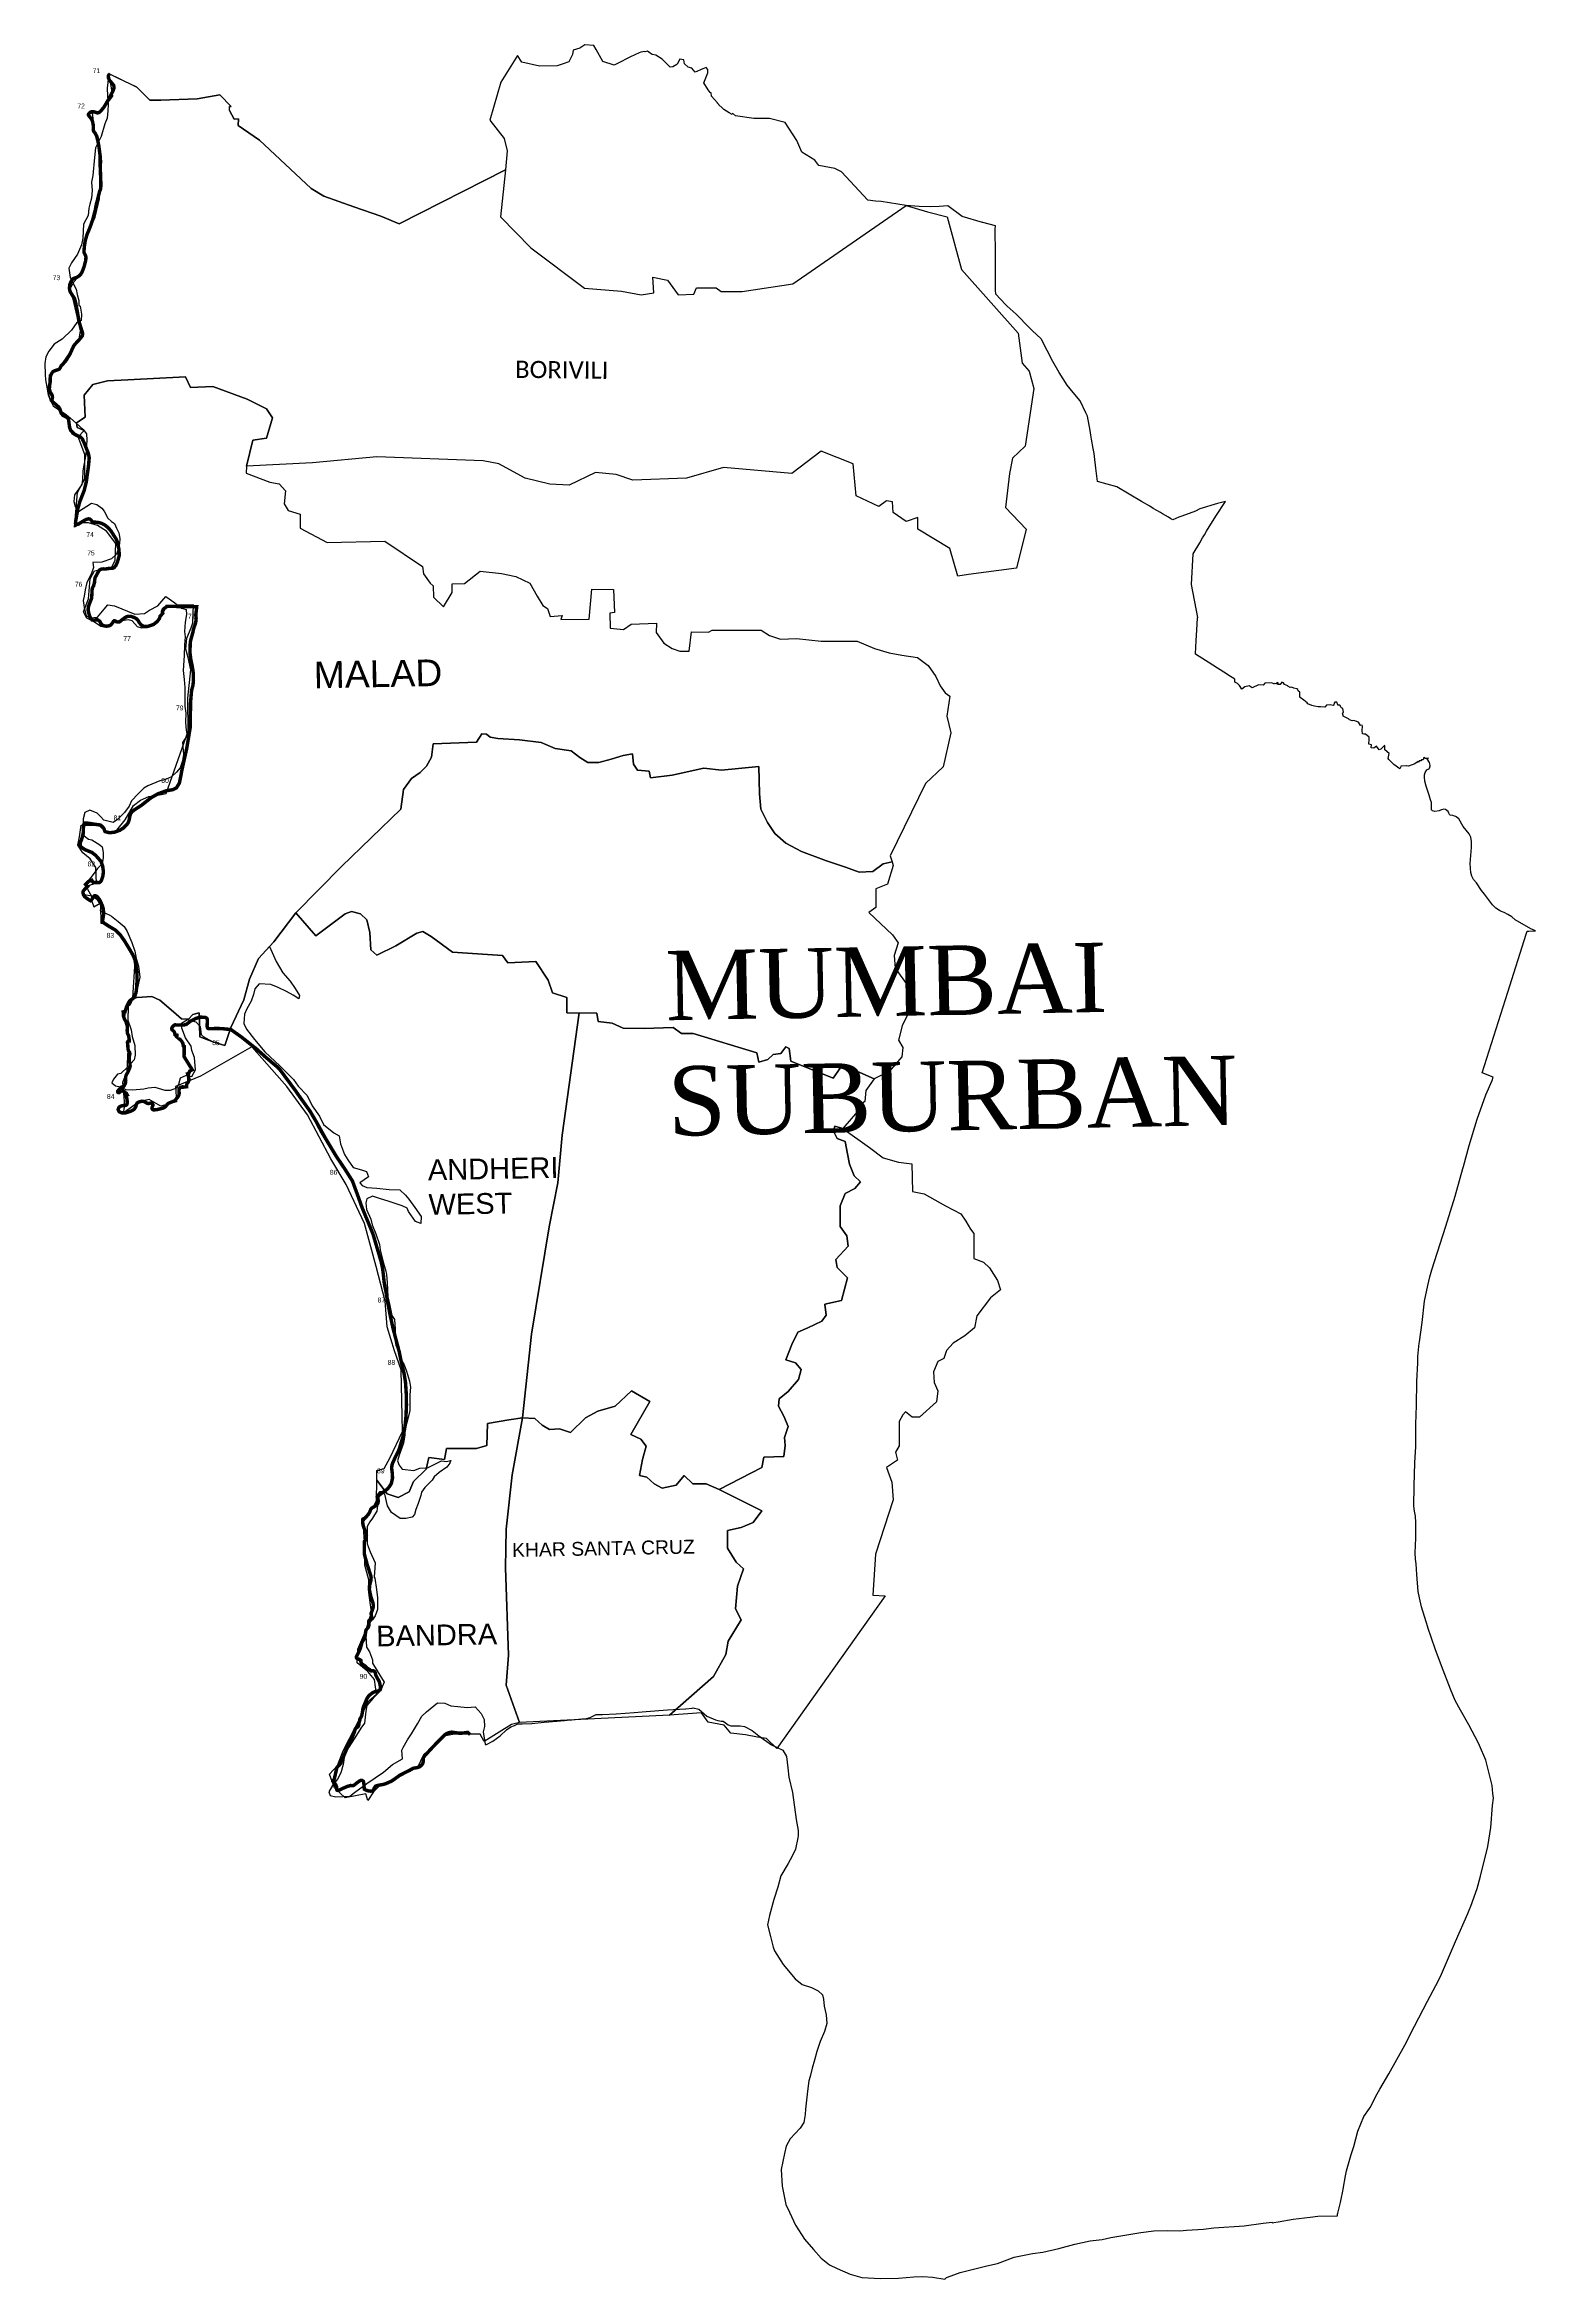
# Model space of a CAD drawing. Header units: metres. Extents: x 266153 to 287678, y 2086645 to 2132060.
# Drawn here: x 266153 to 287678, y 2099809 to 2132060 of the extents above; entities that cross this region are included whole.
import ezdxf

# ---------------------------------------------------------------- set-up
doc = ezdxf.new("R2010")
doc.units = ezdxf.units.M
for name, color, linetype in [('COASTLINE', 5, 'Continuous'), ('DISTRICT BOUNDRY', 86, 'Continuous'), ('NATURALLY PROTECTED', 3, 'Continuous'), ('TALUKA NAME', 5, 'Continuous'), ('village', 22, 'Continuous'), ('VILLAGE BOUNDRY', 10, 'Continuous'), ('VILLAGE NAME', 250, 'Continuous')]:
    doc.layers.add(name, color=color, linetype=linetype)
doc.styles.get("Standard").update_dxf_attribs({"font": 'arial.ttf'})

msp = doc.modelspace()

# ---------------------------------------------------------------- linework, layer by layer
at = {"layer": 'COASTLINE', "const_width": 50, "flags": 128}
msp.add_lwpolyline([(267096, 2131633), (267090, 2131631), (267078, 2131622), (267073, 2131612), (267071, 2131595), (267075, 2131576), (267090, 2131546), (267116, 2131515), (267139, 2131488), (267149, 2131474), (267154, 2131454), (267151, 2131424), (267136, 2131385), (267115, 2131345), (267078, 2131275), (267009, 2131159), (266959, 2131098), (266937, 2131081), (266915, 2131076), (266893, 2131082), (266872, 2131090), (266842, 2131094), (266821, 2131090), (266804, 2131079), (266794, 2131068), (266784, 2131054), (266786, 2131041), (266805, 2131018), (266827, 2130989), (266843, 2130955), (266853, 2130908), (266857, 2130873), (266854, 2130834), (266859, 2130813), (266883, 2130781), (266905, 2130740), (266915, 2130701), (266934, 2130605), (266954, 2130454), (266954, 2130317), (266958, 2130227), (266964, 2130065), (266963, 2130011), (266959, 2129976), (266943, 2129931), (266914, 2129812), (266902, 2129771), (266882, 2129669), (266846, 2129532), (266808, 2129425), (266760, 2129308), (266738, 2129227), (266726, 2129150), (266721, 2129090), (266722, 2129061), (266730, 2129042), (266745, 2129011), (266749, 2128987), (266744, 2128939), (266720, 2128850), (266695, 2128784), (266673, 2128746), (266648, 2128722), (266617, 2128702), (266577, 2128689), (266559, 2128679), (266544, 2128659), (266528, 2128632), (266515, 2128594), (266510, 2128545), (266519, 2128499), (266553, 2128443), (266582, 2128402), (266600, 2128339), (266624, 2128211), (266647, 2128072), (266685, 2127945), (266698, 2127911), (266701, 2127878), (266696, 2127858), (266664, 2127816), (266595, 2127742), (266570, 2127709), (266561, 2127687), (266544, 2127653), (266531, 2127622), (266518, 2127595), (266468, 2127513), (266447, 2127485), (266414, 2127448), (266392, 2127428), (266385, 2127414), (266373, 2127390), (266364, 2127379), (266349, 2127370), (266305, 2127357), (266274, 2127342), (266259, 2127324), (266242, 2127292), (266234, 2127263), (266236, 2127237), (266232, 2127189), (266223, 2127138), (266221, 2127090), (266233, 2127046), (266260, 2127005), (266266, 2126974), (266257, 2126929), (266267, 2126906), (266319, 2126863), (266357, 2126829), (266376, 2126795), (266390, 2126744), (266419, 2126709), (266452, 2126692), (266482, 2126677), (266497, 2126653), (266504, 2126603), (266513, 2126535), (266530, 2126491), (266587, 2126436), (266644, 2126408), (266671, 2126397), (266695, 2126374), (266721, 2126318), (266783, 2126163), (266796, 2126099), (266786, 2125984), (266754, 2125751), (266723, 2125624), (266660, 2125465), (266632, 2125361), (266602, 2125192), (266598, 2125151), (266604, 2125139), (266617, 2125138), (266643, 2125141), (266658, 2125153), (266691, 2125173), (266727, 2125195), (266764, 2125212), (266784, 2125217), (266805, 2125213), (266822, 2125200), (266839, 2125176), (266852, 2125172), (266894, 2125168), (266940, 2125162), (266980, 2125149), (267019, 2125130), (267056, 2125100), (267106, 2125049), (267151, 2124978), (267185, 2124926), (267198, 2124895), (267212, 2124844), (267226, 2124773), (267230, 2124689), (267205, 2124598), (267182, 2124544), (267158, 2124517), (267146, 2124508), (267133, 2124503), (267109, 2124504), (267052, 2124497), (267029, 2124492), (266998, 2124495), (266970, 2124491), (266948, 2124479), (266933, 2124464), (266909, 2124419), (266882, 2124371), (266875, 2124334), (266872, 2124298), (266859, 2124250), (266844, 2124224), (266838, 2124197), (266834, 2124114), (266828, 2124061), (266809, 2124017), (266786, 2123953), (266779, 2123900), (266796, 2123832), (266813, 2123788), (266837, 2123758), (266867, 2123752), (266890, 2123760), (266918, 2123760), (266949, 2123738), (266969, 2123699), (266997, 2123675), (267044, 2123668), (267070, 2123670), (267097, 2123678), (267116, 2123693), (267137, 2123721), (267145, 2123737), (267156, 2123745), (267172, 2123744), (267187, 2123733), (267200, 2123729), (267231, 2123730), (267248, 2123741), (267270, 2123760), (267292, 2123777), (267328, 2123801), (267355, 2123809), (267393, 2123811), (267418, 2123803), (267451, 2123791), (267480, 2123774), (267504, 2123747), (267523, 2123713), (267553, 2123680), (267588, 2123663), (267638, 2123664), (267724, 2123692), (267779, 2123736), (267809, 2123776), (267819, 2123810), (267858, 2123853), (267854, 2123863), (267854, 2123882), (267862, 2123904), (267866, 2123913), (267882, 2123928), (267897, 2123935), (267909, 2123945), (267916, 2123955), (268348, 2123948), (268344, 2123911), (268335, 2123823), (268340, 2123786), (268338, 2123748), (268330, 2123706), (268314, 2123664), (268303, 2123627), (268290, 2123568), (268274, 2123512), (268258, 2123449), (268254, 2123404), (268251, 2123286), (268262, 2123193), (268284, 2123088), (268299, 2122992), (268301, 2122879), (268294, 2122815), (268274, 2122738), (268258, 2122549), (268257, 2122221), (268205, 2121908), (268139, 2121611), (268098, 2121403), (268055, 2121334), (268001, 2121308), (267904, 2121291), (267791, 2121249), (267691, 2121193), (267547, 2121080), (267505, 2121053), (267436, 2121009), (267411, 2120985), (267396, 2120965), (267382, 2120922), (267372, 2120868), (267356, 2120826), (267336, 2120801), (267288, 2120754), (267236, 2120721), (267166, 2120696), (267101, 2120687), (267068, 2120691), (267024, 2120704), (267019, 2120714), (267010, 2120743), (266988, 2120774), (266958, 2120798), (266894, 2120806), (266763, 2120827), (266733, 2120825), (266720, 2120813), (266713, 2120768), (266709, 2120673), (266684, 2120582), (266666, 2120540), (266665, 2120508), (266678, 2120481), (266735, 2120442), (266835, 2120402), (266888, 2120361), (266965, 2120274), (266990, 2120207), (267001, 2120126), (266994, 2120062), (266974, 2120003), (266960, 2119980), (266941, 2119967), (266853, 2119969), (266832, 2120002), (266786, 2119983), (266744, 2119941), (266772, 2119913), (266753, 2119894), (266716, 2119853), (266707, 2119838), (266706, 2119821), (266712, 2119796), (266726, 2119769), (266747, 2119750), (266795, 2119717), (266815, 2119705), (266824, 2119711), (266849, 2119746), (266869, 2119775), (266877, 2119778), (266897, 2119774), (266916, 2119760), (266947, 2119719), (266980, 2119648), (266994, 2119611), (267001, 2119571), (267004, 2119509), (266998, 2119470), (266990, 2119421), (266993, 2119403), (267007, 2119385), (267068, 2119345), (267174, 2119282), (267241, 2119217), (267304, 2119128), (267383, 2118998), (267428, 2118920), (267456, 2118855), (267472, 2118763), (267484, 2118683), (267487, 2118564), (267481, 2118450), (267471, 2118374), (267440, 2118312), (267420, 2118286), (267396, 2118273), (267379, 2118257), (267360, 2118226), (267335, 2118174), (267313, 2118102), (267287, 2118101), (267290, 2118041), (267307, 2117991), (267333, 2117952), (267347, 2117928), (267347, 2117881), (267344, 2117834), (267347, 2117795), (267365, 2117755), (267375, 2117693), (267375, 2117682), (267362, 2117681), (267354, 2117673), (267349, 2117664), (267349, 2117653), (267353, 2117622), (267356, 2117566), (267364, 2117538), (267381, 2117514), (267383, 2117495), (267373, 2117443), (267373, 2117416), (267378, 2117378), (267385, 2117355), (267387, 2117318), (267379, 2117288), (267357, 2117236), (267331, 2117192), (267322, 2117161), (267324, 2117106), (267319, 2117071), (267300, 2117033), (267277, 2117007), (267270, 2117001), (267264, 2117015), (267254, 2117012), (267245, 2116997), (267235, 2116986), (267218, 2116971), (267208, 2116958), (267207, 2116949), (267210, 2116939), (267218, 2116935), (267229, 2116936), (267246, 2116949), (267263, 2116963), (267274, 2116965), (267290, 2116956), (267315, 2116940), (267333, 2116924), (267344, 2116904), (267323, 2116897), (267334, 2116872), (267342, 2116840), (267344, 2116810), (267346, 2116789), (267340, 2116766), (267333, 2116757), (267322, 2116751), (267284, 2116749), (267257, 2116743), (267232, 2116730), (267220, 2116712), (267214, 2116691), (267219, 2116675), (267234, 2116657), (267265, 2116644), (267290, 2116643), (267326, 2116645), (267384, 2116663), (267429, 2116683), (267449, 2116701), (267466, 2116726), (267476, 2116760), (267487, 2116786), (267511, 2116800), (267559, 2116812), (267588, 2116807), (267614, 2116794), (267630, 2116783), (267644, 2116779), (267659, 2116779), (267687, 2116786), (267707, 2116779), (267714, 2116767), (267715, 2116750), (267705, 2116724), (267702, 2116707), (267712, 2116691), (267730, 2116686), (267781, 2116692), (267863, 2116712), (267898, 2116733), (267926, 2116771), (267942, 2116782), (267977, 2116797), (268021, 2116814), (268043, 2116835), (268068, 2116862), (268075, 2116872), (268089, 2116896), (268095, 2116922), (268093, 2116964), (268095, 2116988), (268102, 2117001), (268116, 2117012), (268126, 2117017), (268141, 2117019), (268145, 2117014), (268204, 2117021), (268203, 2117048), (268208, 2117065), (268227, 2117088), (268233, 2117107), (268235, 2117139), (268228, 2117174), (268217, 2117208), (268233, 2117212), (268248, 2117248), (268268, 2117257), (268284, 2117265), (268167, 2117453), (268166, 2117474), (268167, 2117505), (268167, 2117604), (268154, 2117611), (268152, 2117630), (268149, 2117646), (268133, 2117675), (268114, 2117697), (268086, 2117719), (268061, 2117742), (268054, 2117750), (268063, 2117751), (268062, 2117763), (268046, 2117761), (268036, 2117783), (268020, 2117818), (267990, 2117847), (267988, 2117862), (267992, 2117875), (267999, 2117887), (268016, 2117904), (268033, 2117914), (268053, 2117913), (268138, 2117910), (268164, 2117912), (268183, 2117916), (268199, 2117922), (268221, 2117937), (268248, 2117961), (268283, 2117980), (268333, 2118005), (268378, 2118020), (268405, 2118026), (268436, 2118023), (268474, 2118021), (268493, 2118009), (268502, 2117996), (268503, 2117971), (268498, 2117903), (268501, 2117876), (268506, 2117866), (268519, 2117859), (268534, 2117858), (268590, 2117860), (268645, 2117862), (268727, 2117858), (268842, 2117846), (268997, 2117736), (269214, 2117564), (269349, 2117443), (269505, 2117312), (269544, 2117275), (269645, 2117139), (269775, 2116963), (269847, 2116860), (269984, 2116669), (270079, 2116508), (270147, 2116376), (270212, 2116268), (270365, 2116014), (270486, 2115835), (270597, 2115660), (270680, 2115434), (270737, 2115274), (270846, 2115011), (270895, 2114890), (270946, 2114717), (271009, 2114504), (271028, 2114423), (271037, 2114360), (271043, 2114311), (271056, 2114188), (271082, 2114056), (271106, 2113906), (271151, 2113682), (271182, 2113538), (271221, 2113390), (271274, 2113189), (271300, 2113060), (271344, 2112874), (271363, 2112755), (271374, 2112592), (271377, 2112427), (271370, 2112267), (271357, 2112121), (271335, 2112000), (271271, 2111786), (271215, 2111671), (271176, 2111587), (271168, 2111558), (271163, 2111518), (271174, 2111430), (271175, 2111367), (271158, 2111292), (271126, 2111243), (271100, 2111213), (271057, 2111181), (271006, 2111144), (270978, 2111122), (270970, 2111118), (270962, 2111112), (270963, 2111100), (270968, 2111058), (270969, 2111032), (270963, 2111003), (270923, 2110966), (270885, 2110945), (270862, 2110924), (270847, 2110881), (270832, 2110859), (270829, 2110853), (270805, 2110824), (270774, 2110793), (270750, 2110782), (270746, 2110777), (270744, 2110770), (270747, 2110714), (270754, 2110682), (270768, 2110642), (270788, 2110594), (270797, 2110565), (270799, 2110540), (270793, 2110504), (270785, 2110478), (270775, 2110467), (270771, 2110460), (270770, 2110449), (270770, 2110363), (270768, 2110315), (270769, 2110280), (270781, 2110229), (270811, 2110123), (270856, 2109981), (270864, 2109960), (270867, 2109932), (270863, 2109892), (270843, 2109817), (270842, 2109760), (270861, 2109670), (270890, 2109583), (270899, 2109537), (270895, 2109500), (270879, 2109454), (270866, 2109419), (270869, 2109401), (270874, 2109369), (270866, 2109344), (270851, 2109327), (270835, 2109315), (270831, 2109303), (270835, 2109258), (270832, 2109232), (270820, 2109211), (270797, 2109185), (270789, 2109166), (270780, 2109093), (270762, 2109044), (270749, 2109026), (270742, 2109013), (270732, 2108992), (270729, 2108982), (270711, 2108912), (270663, 2108812), (270655, 2108794), (270654, 2108782), (270659, 2108772), (270698, 2108754), (270718, 2108743), (270721, 2108735), (270719, 2108723), (270722, 2108713), (270726, 2108698), (270739, 2108687), (270770, 2108666), (270786, 2108655), (270808, 2108633), (270824, 2108620), (270842, 2108610), (270852, 2108600), (270866, 2108589), (270876, 2108589), (270890, 2108593), (270904, 2108590), (270919, 2108579), (270925, 2108567), (270933, 2108532), (270960, 2108478), (270979, 2108447), (270990, 2108415), (271001, 2108363), (271001, 2108363), (271002, 2108332), (270998, 2108318), (270990, 2108312), (270973, 2108302), (270960, 2108297), (270942, 2108296), (270919, 2108290), (270883, 2108270), (270852, 2108247), (270831, 2108227), (270806, 2108189), (270758, 2108075), (270752, 2108059), (270748, 2108045), (270740, 2107989), (270732, 2107947), (270724, 2107929), (270704, 2107893), (270704, 2107881), (270701, 2107869), (270694, 2107855), (270693, 2107843), (270691, 2107820), (270686, 2107800), (270678, 2107786), (270670, 2107777), (270657, 2107769), (270640, 2107757), (270636, 2107748), (270628, 2107714), (270600, 2107644), (270574, 2107584), (270546, 2107530), (270512, 2107457), (270468, 2107354), (270426, 2107252), (270400, 2107224), (270387, 2107213), (270372, 2107193), (270338, 2107043), (270329, 2107013), (270319, 2107008), (270312, 2107003), (270312, 2106999), (270330, 2106979), (270356, 2106948), (270368, 2106918), (270369, 2106886), (270372, 2106870), (270380, 2106865), (270405, 2106869), (270451, 2106891), (270522, 2106922), (270568, 2106935), (270607, 2106934), (270629, 2106946), (270660, 2106972), (270698, 2107000), (270719, 2107011), (270736, 2107009), (270754, 2106996), (270760, 2106977), (270763, 2106948), (270768, 2106881), (270794, 2106868), (270831, 2106857), (270861, 2106854), (270885, 2106856), (270896, 2106861), (270910, 2106895), (270929, 2106925), (270955, 2106935), (271002, 2106944), (271055, 2106954), (271096, 2106970), (271124, 2106982), (271158, 2106997), (271207, 2107030), (271286, 2107087), (271325, 2107107), (271422, 2107154), (271452, 2107173), (271470, 2107182), (271490, 2107188), (271516, 2107191), (271542, 2107197), (271566, 2107206), (271581, 2107215), (271594, 2107228), (271606, 2107243), (271614, 2107259), (271620, 2107281), (271620, 2107307), (271620, 2107320), (271622, 2107338), (271627, 2107349), (271743, 2107476), (271887, 2107624), (271922, 2107658), (271938, 2107673), (271955, 2107684), (271975, 2107694), (272000, 2107700), (272027, 2107705), (272044, 2107704), (272094, 2107696), (272144, 2107690), (272204, 2107693), (272226, 2107698), (272264, 2107702), (272298, 2107669)], dxfattribs=at)
at = {"layer": 'DISTRICT BOUNDRY'}
msp.add_polyline3d([(273952, 2132060, 0), (273882, 2132011, 0), (273882, 2132011, 0), (273882, 2132011, 0), (273784, 2131981, 0), (273774, 2131919, 0), (273774, 2131919, 0), (273742, 2131852, 0), (273722, 2131811, 0), (273641, 2131783, 0), (273554, 2131753, 0), (273296, 2131750, 0), (273043, 2131806, 0), (272982, 2131905, 0), (272982, 2131905, 0), (272982, 2131905, 0), (272982, 2131905, 0), (272739, 2131520, 0), (272739, 2131520, 0), (272739, 2131520, 0), (272582, 2130973, 0), (272787, 2130705, 0), (272830, 2130530, 0), (272830, 2130530, 0), (272807, 2130252, 0), (272807, 2130252, 0), (272807, 2130252, 0), (272807, 2130252, 0), (272807, 2130252, 0), (271273, 2129475, 0), (271273, 2129475, 0), (271007, 2129586, 0), (271007, 2129586, 0), (270619, 2129718, 0), (270619, 2129718, 0), (270184, 2129875, 0), (270184, 2129875, 0), (270184, 2129875, 0), (270002, 2129987, 0), (270002, 2129987, 0), (270002, 2129987, 0), (270002, 2129987, 0), (270002, 2129987, 0), (270002, 2129987, 0), (270002, 2129987, 0), (269255, 2130680, 0), (268948, 2130893, 0), (268948, 2130893, 0), (268948, 2130893, 0), (268948, 2130893, 0), (268950, 2130992, 0), (268889, 2130983, 0), (268855, 2131049, 0), (268855, 2131049, 0), (268823, 2131110, 0), (268823, 2131110, 0), (268821, 2131166, 0), (268821, 2131166, 0), (268821, 2131166, 0), (268821, 2131166, 0), (268821, 2131166, 0), (268821, 2131166, 0), (268821, 2131166, 0), (268848, 2131166, 0), (268848, 2131166, 0), (268848, 2131166, 0), (268848, 2131166, 0), (268848, 2131166, 0), (268848, 2131166, 0), (268848, 2131166, 0), (268848, 2131166, 0), (268848, 2131166, 0), (268684, 2131336, 0), (268684, 2131336, 0), (268684, 2131336, 0), (268684, 2131336, 0), (268357, 2131277, 0), (268357, 2131277, 0), (268357, 2131277, 0), (268357, 2131277, 0), (267830, 2131261, 0), (267673, 2131260, 0), (267482, 2131447, 0), (267211, 2131578, 0), (267075, 2131644, 0), (267063, 2131510, 0), (267055, 2131440, 0), (267062, 2131315, 0), (267069, 2131201, 0), (267064, 2131104, 0), (267053, 2131001, 0), (267020, 2130920, 0), (266970, 2130737, 0), (266886, 2130571, 0), (266870, 2130433, 0), (266850, 2130170, 0), (266828, 2130078, 0), (266837, 2129954, 0), (266829, 2129847, 0), (266807, 2129758, 0), (266792, 2129701, 0), (266779, 2129595, 0), (266715, 2129471, 0), (266702, 2129269, 0), (266683, 2129172, 0), (266627, 2129039, 0), (266541, 2128912, 0), (266502, 2128835, 0), (266523, 2128699, 0), (266608, 2128534, 0), (266621, 2128456, 0), (266645, 2128368, 0), (266645, 2128299, 0), (266667, 2128285, 0), (266685, 2128171, 0), (266678, 2128079, 0), (266618, 2128052, 0), (266541, 2127939, 0), (266407, 2127808, 0), (266289, 2127738, 0), (266214, 2127636, 0), (266172, 2127556, 0), (266153, 2127461, 0), (266162, 2127302, 0), (266167, 2127221, 0), (266183, 2127117, 0), (266201, 2127005, 0), (266233, 2126933, 0), (266277, 2126848, 0), (266470, 2126719, 0), (266528, 2126669, 0), (266607, 2126599, 0), (266711, 2126506, 0), (266756, 2126446, 0), (266764, 2126352, 0), (266756, 2126281, 0), (266748, 2126147, 0), (266716, 2125993, 0), (266706, 2125908, 0), (266699, 2125783, 0), (266689, 2125714, 0), (266622, 2125615, 0), (266582, 2125562, 0), (266575, 2125465, 0), (266592, 2125394, 0), (266643, 2125325, 0), (266828, 2125444, 0), (266907, 2125425, 0), (266980, 2125372, 0), (267013, 2125327, 0), (267067, 2125227, 0), (267119, 2125178, 0), (267159, 2125151, 0), (267189, 2125082, 0), (267224, 2125016, 0), (267238, 2124933, 0), (267235, 2124856, 0), (267209, 2124763, 0), (267188, 2124707, 0), (267118, 2124641, 0), (266980, 2124593, 0), (266848, 2124589, 0), (266857, 2124517, 0), (266826, 2124420, 0), (266761, 2124297, 0), (266736, 2124190, 0), (266721, 2124100, 0), (266710, 2124038, 0), (266722, 2123937, 0), (266753, 2123815, 0), (266805, 2123787, 0), (266916, 2123800, 0), (267012, 2123915, 0), (267063, 2123976, 0), (267161, 2123962, 0), (267456, 2123843, 0), (267594, 2123851, 0), (267667, 2123900, 0), (267788, 2123963, 0), (267901, 2124097, 0), (268030, 2124006, 0), (268129, 2123930, 0), (268197, 2123907, 0), (268201, 2123834, 0), (268183, 2123727, 0), (268173, 2123591, 0), (268182, 2123513, 0), (268173, 2123400, 0), (268165, 2123246, 0), (268164, 2123171, 0), (268152, 2123030, 0), (268166, 2122900, 0), (268175, 2122782, 0), (268179, 2122681, 0), (268176, 2122511, 0), (268192, 2122411, 0), (268186, 2122278, 0), (268196, 2122169, 0), (268210, 2122088, 0), (268143, 2121988, 0), (268158, 2121815, 0), (268142, 2121722, 0), (268108, 2121624, 0), (268058, 2121560, 0), (267982, 2121493, 0), (267898, 2121456, 0), (267818, 2121436, 0), (267643, 2121365, 0), (267587, 2121331, 0), (267501, 2121250, 0), (267409, 2121147, 0), (267374, 2121069, 0), (267307, 2120977, 0), (267205, 2120879, 0), (267143, 2120836, 0), (267009, 2120867, 0), (266957, 2120921, 0), (266912, 2120970, 0), (266804, 2121014, 0), (266732, 2120977, 0), (266707, 2120887, 0), (266711, 2120841, 0), (266709, 2120806, 0), (266698, 2120705, 0), (266722, 2120643, 0), (266787, 2120592, 0), (266836, 2120586, 0), (266950, 2120512, 0), (266982, 2120481, 0), (266999, 2120403, 0), (266998, 2120327, 0), (266982, 2120236, 0), (266917, 2120172, 0), (266867, 2120102, 0), (266820, 2120042, 0), (266729, 2119935, 0), (266772, 2119870, 0), (266828, 2119772, 0), (266835, 2119698, 0), (266864, 2119619, 0), (266952, 2119669, 0), (266965, 2119621, 0), (266956, 2119560, 0), (267085, 2119500, 0), (267117, 2119482, 0), (267213, 2119407, 0), (267300, 2119335, 0), (267346, 2119260, 0), (267412, 2119104, 0), (267457, 2118979, 0), (267474, 2118872, 0), (267507, 2118763, 0), (267525, 2118601, 0), (267491, 2118447, 0), (267466, 2118301, 0), (267441, 2118284, 0), (267416, 2118267, 0), (267401, 2118236, 0), (267386, 2118205, 0), (267358, 2118178, 0), (267354, 2117983, 0), (267401, 2117842, 0), (267415, 2117748, 0), (267457, 2117617, 0), (267459, 2117475, 0), (267445, 2117409, 0), (267348, 2117302, 0), (267251, 2117213, 0), (267204, 2117201, 0), (267145, 2117131, 0), (267125, 2117077, 0), (267175, 2117036, 0), (267250, 2117017, 0), (267325, 2116982, 0), (267420, 2116978, 0), (267587, 2116989, 0), (267647, 2117003, 0), (267742, 2117014, 0), (267887, 2116973, 0), (267968, 2116972, 0), (268061, 2117006, 0), (268092, 2117057, 0), (268114, 2117149, 0), (268202, 2117190, 0), (268276, 2117169, 0), (268333, 2117263, 0), (268315, 2117444, 0), (268277, 2117545, 0), (268267, 2117608, 0), (268188, 2117726, 0), (268133, 2117867, 0), (268131, 2117936, 0), (268214, 2117993, 0), (268334, 2117959, 0), (268399, 2117891, 0), (268413, 2117776, 0), (268442, 2117745, 0), (268582, 2117669, 0), (268754, 2117616, 0), (268843, 2117877, 0), (269028, 2118276, 0), (269085, 2118480, 0), (269111, 2118573, 0), (269242, 2118871, 0), (269399, 2119044, 0), (269496, 2118830, 0), (269593, 2118664, 0), (269696, 2118546, 0), (269770, 2118437, 0), (269831, 2118339, 0), (269822, 2118289, 0), (269743, 2118341, 0), (269643, 2118395, 0), (269523, 2118454, 0), (269417, 2118496, 0), (269248, 2118504, 0), (269186, 2118433, 0), (269166, 2118351, 0), (269135, 2118257, 0), (269070, 2118143, 0), (269039, 2118067, 0), (269031, 2117931, 0), (269068, 2117851, 0), (269181, 2117701, 0), (269333, 2117526, 0), (269552, 2117318, 0), (269745, 2117123, 0), (269815, 2117029, 0), (269943, 2116895, 0), (270016, 2116747, 0), (270120, 2116596, 0), (270177, 2116474, 0), (270330, 2116356, 0), (270403, 2116312, 0), (270423, 2116195, 0), (270481, 2116043, 0), (270530, 2115968, 0), (270608, 2115856, 0), (270726, 2115820, 0), (270798, 2115798, 0), (270829, 2115719, 0), (270703, 2115635, 0), (270736, 2115597, 0), (270803, 2115565, 0), (270949, 2115558, 0), (271125, 2115537, 0), (271283, 2115535, 0), (271365, 2115456, 0), (271411, 2115399, 0), (271500, 2115278, 0), (271587, 2115149, 0), (271583, 2115048, 0), (271509, 2115077, 0), (271406, 2115219, 0), (271387, 2115266, 0), (271317, 2115303, 0), (271111, 2115370, 0), (271000, 2115403, 0), (270885, 2115443, 0), (270804, 2115401, 0), (270789, 2115347, 0), (270798, 2115248, 0), (270862, 2115109, 0), (270882, 2115029, 0), (270934, 2114898, 0), (270986, 2114742, 0), (270995, 2114668, 0), (271047, 2114472, 0), (271076, 2114377, 0), (271089, 2114311, 0), (271099, 2114190, 0), (271110, 2113988, 0), (271136, 2113862, 0), (271164, 2113717, 0), (271203, 2113662, 0), (271212, 2113521, 0), (271209, 2113379, 0), (271222, 2113285, 0), (271290, 2113155, 0), (271317, 2113056, 0), (271342, 2113006, 0), (271380, 2112914, 0), (271419, 2112770, 0), (271434, 2112685, 0), (271426, 2112575, 0), (271424, 2112439, 0), (271426, 2112348, 0), (271403, 2112247, 0), (271353, 2112064, 0), (271353, 2111996, 0), (271332, 2111878, 0), (271270, 2111701, 0), (271248, 2111622, 0), (271273, 2111557, 0), (271314, 2111499, 0), (271485, 2111484, 0), (271572, 2111515, 0), (271682, 2111521, 0), (271881, 2111621, 0), (271952, 2111613, 0), (272020, 2111624, 0), (272005, 2111592, 0), (272003, 2111587, 0), (271961, 2111529, 0), (271851, 2111454, 0), (271779, 2111390, 0), (271746, 2111341, 0), (271688, 2111279, 0), (271640, 2111236, 0), (271595, 2111171, 0), (271586, 2111122, 0), (271548, 2111006, 0), (271512, 2110921, 0), (271494, 2110847, 0), (271458, 2110807, 0), (271366, 2110788, 0), (271287, 2110787, 0), (271161, 2110874, 0), (271105, 2110974, 0), (271067, 2111142, 0), (271033, 2111178, 0), (270988, 2111172, 0), (270936, 2111107, 0), (270953, 2111034, 0), (270959, 2110970, 0), (270950, 2110897, 0), (270914, 2110841, 0), (270888, 2110792, 0), (270848, 2110743, 0), (270809, 2110673, 0), (270810, 2110575, 0), (270812, 2110424, 0), (270855, 2110306, 0), (270927, 2110151, 0), (270911, 2109943, 0), (270920, 2109928, 0), (270943, 2109766, 0), (270959, 2109644, 0), (270961, 2109476, 0), (270925, 2109382, 0), (270886, 2109329, 0), (270835, 2109267, 0), (270799, 2109203, 0), (270791, 2109102, 0), (270797, 2109014, 0), (270798, 2108932, 0), (270842, 2108863, 0), (270889, 2108748, 0), (270889, 2108702, 0), (270954, 2108593, 0), (271056, 2108426, 0), (271003, 2108303, 0), (270897, 2108198, 0), (270804, 2108088, 0), (270789, 2108009, 0), (270770, 2107833, 0), (270718, 2107765, 0), (270631, 2107623, 0), (270547, 2107488, 0), (270481, 2107375, 0), (270461, 2107237, 0), (270428, 2107118, 0), (270383, 2107029, 0), (270311, 2106934, 0), (270254, 2106845, 0), (270273, 2106793, 0), (270359, 2106773, 0), (270557, 2106784, 0), (270629, 2106836, 0), (270804, 2106963, 0), (271044, 2107127, 0), (271177, 2107238, 0), (271320, 2107322, 0), (271309, 2107447, 0), (271331, 2107486, 0), (271394, 2107597, 0), (271450, 2107680, 0), (271535, 2107824, 0), (271601, 2107938, 0), (271667, 2107999, 0), (271825, 2108129, 0), (271931, 2108124, 0), (272017, 2108085, 0), (272121, 2108074, 0), (272252, 2108063, 0), (272368, 2108070, 0), (272457, 2107976, 0), (272501, 2107888, 0), (272505, 2107787, 0), (272487, 2107711, 0), (272514, 2107531, 0), (272514, 2107529, 0), (272532, 2107528, 0), (272622, 2107577, 0), (272729, 2107652, 0), (272820, 2107738, 0), (272884, 2107782, 0), (272935, 2107803, 0), (272984, 2107824, 0), (273048, 2107827, 0), (273185, 2107830, 0), (273364, 2107848, 0), (273547, 2107862, 0), (273661, 2107873, 0), (273696, 2107877, 0), (273696, 2107877, 0), (273767, 2107885, 0), (273910, 2107896, 0), (273979, 2107904, 0), (274032, 2107918, 0), (274115, 2107959, 0), (274209, 2107958, 0), (274403, 2107972, 0), (274664, 2107990, 0), (274836, 2108003, 0), (275145, 2108028, 0), (275408, 2108042, 0), (275412, 2108042, 0), (275501, 2108054, 0), (275519, 2108057, 0), (275597, 2108036, 0), (275712, 2107938, 0), (275838, 2107885, 0), (275873, 2107874, 0), (275919, 2107866, 0), (275950, 2107864, 0), (275986, 2107842, 0), (276024, 2107811, 0), (276063, 2107797, 0), (276137, 2107796, 0), (276197, 2107799, 0), (276257, 2107787, 0), (276371, 2107730, 0), (276464, 2107652, 0), (276649, 2107522, 0), (276812, 2107447, 0), (276865, 2107352, 0), (276882, 2107191, 0), (276898, 2107056, 0), (276950, 2106837, 0), (277004, 2106446, 0), (277031, 2106288, 0), (277034, 2106209, 0), (277028, 2106180, 0), (277028, 2106180, 0), (276995, 2106016, 0), (276946, 2105915, 0), (276890, 2105810, 0), (276783, 2105632, 0), (276740, 2105470, 0), (276680, 2105288, 0), (276618, 2105059, 0), (276588, 2104925, 0), (276633, 2104756, 0), (276674, 2104603, 0), (276690, 2104551, 0), (276816, 2104352, 0), (276989, 2104144, 0), (277093, 2104064, 0), (277224, 2104018, 0), (277324, 2103972, 0), (277385, 2103916, 0), (277401, 2103852, 0), (277408, 2103750, 0), (277436, 2103626, 0), (277449, 2103501, 0), (277414, 2103385, 0), (277351, 2103240, 0), (277305, 2103098, 0), (277268, 2102971, 0), (277237, 2102855, 0), (277206, 2102738, 0), (277187, 2102672, 0), (277166, 2102523, 0), (277141, 2102264, 0), (277134, 2102188, 0), (277114, 2102072, 0), (277060, 2101990, 0), (276920, 2101838, 0), (276858, 2101728, 0), (276838, 2101625, 0), (276790, 2101393, 0), (276801, 2101151, 0), (276856, 2100890, 0), (276910, 2100780, 0), (276995, 2100588, 0), (277123, 2100390, 0), (277257, 2100238, 0), (277363, 2100115, 0), (277486, 2100018, 0), (277594, 2099967, 0), (277784, 2099883, 0), (277951, 2099833, 0), (278221, 2099819, 0), (278484, 2099827, 0), (278701, 2099845, 0), (278835, 2099849, 0), (278973, 2099839, 0), (279153, 2099809, 0), (279174, 2099833, 0), (279189, 2099839, 0), (279373, 2099908, 0), (279757, 2100001, 0), (279911, 2100039, 0), (280150, 2100127, 0), (280417, 2100181, 0), (280566, 2100201, 0), (280795, 2100254, 0), (281026, 2100315, 0), (281250, 2100365, 0), (281422, 2100384, 0), (281547, 2100412, 0), (281982, 2100483, 0), (282171, 2100507, 0), (282362, 2100511, 0), (282544, 2100508, 0), (282643, 2100518, 0), (282888, 2100533, 0), (283037, 2100552, 0), (283472, 2100579, 0), (283749, 2100617, 0), (283880, 2100633, 0), (283884, 2100624, 0), (283900, 2100627, 0), (283963, 2100638, 0), (284179, 2100677, 0), (284425, 2100707, 0), (284536, 2100720, 0), (284822, 2100726, 0), (284823, 2100731, 0), (284823, 2100751, 0), (284826, 2100764, 0), (284866, 2100915, 0), (284875, 2100965, 0), (284897, 2101083, 0), (284902, 2101108, 0), (284938, 2101300, 0), (284951, 2101372, 0), (285016, 2101612, 0), (285058, 2101725, 0), (285114, 2101948, 0), (285199, 2102160, 0), (285285, 2102275, 0), (285293, 2102290, 0), (285394, 2102484, 0), (285431, 2102555, 0), (285563, 2102772, 0), (285795, 2103187, 0), (285935, 2103460, 0), (286120, 2103823, 0), (286160, 2103896, 0), (286286, 2104130, 0), (286321, 2104211, 0), (286525, 2104684, 0), (286701, 2105087, 0), (286724, 2105138, 0), (286748, 2105194, 0), (286838, 2105450, 0), (286887, 2105628, 0), (286990, 2106056, 0), (287037, 2106328, 0), (287058, 2106647, 0), (287073, 2106751, 0), (287065, 2106822, 0), (287052, 2106937, 0), (287024, 2107053, 0), (286963, 2107300, 0), (286872, 2107515, 0), (286859, 2107546, 0), (286716, 2107812, 0), (286599, 2108024, 0), (286519, 2108162, 0), (286452, 2108326, 0), (286324, 2108661, 0), (286229, 2108907, 0), (286127, 2109214, 0), (286126, 2109219, 0), (286102, 2109296, 0), (286036, 2109514, 0), (286003, 2109644, 0), (285984, 2109735, 0), (285966, 2109982, 0), (285955, 2110133, 0), (285945, 2110204, 0), (285944, 2110292, 0), (285953, 2110503, 0), (285951, 2110701, 0), (285950, 2110730, 0), (285947, 2110822, 0), (285933, 2110893, 0), (285925, 2110965, 0), (285926, 2111262, 0), (285940, 2111592, 0), (285953, 2111828, 0), (285954, 2112151, 0), (285962, 2112420, 0), (285969, 2112768, 0), (285979, 2113034, 0), (285983, 2113128, 0), (286000, 2113319, 0), (286003, 2113341, 0), (286046, 2113616, 0), (286078, 2113926, 0), (286127, 2114151, 0), (286153, 2114277, 0), (286185, 2114376, 0), (286224, 2114498, 0), (286386, 2115009, 0), (286518, 2115442, 0), (286632, 2115843, 0), (286640, 2115871, 0), (286723, 2116172, 0), (286836, 2116555, 0), (286965, 2116902, 0), (287052, 2117112, 0), (287071, 2117158, 0), (286909, 2117219, 0), (287280, 2118384, 0), (287547, 2119221, 0), (287561, 2119264, 0), (287583, 2119266, 0), (287678, 2119273, 0), (287612, 2119298, 0), (287386, 2119429, 0), (287386, 2119429, 0), (287339, 2119473, 0), (287280, 2119505, 0), (287227, 2119534, 0), (287176, 2119556, 0), (287162, 2119562, 0), (287105, 2119599, 0), (287059, 2119648, 0), (286942, 2119798, 0), (286901, 2119855, 0), (286828, 2119963, 0), (286786, 2120014, 0), (286763, 2120061, 0), (286745, 2120115, 0), (286742, 2120171, 0), (286742, 2120175, 0), (286739, 2120245, 0), (286758, 2120474, 0), (286755, 2120562, 0), (286745, 2120625, 0), (286720, 2120671, 0), (286638, 2120778, 0), (286573, 2120885, 0), (286533, 2120916, 0), (286528, 2120920, 0), (286511, 2120926, 0), (286485, 2120935, 0), (286448, 2120941, 0), (286437, 2120952, 0), (286434, 2120958, 0), (286428, 2120970, 0), (286419, 2120992, 0), (286382, 2121021, 0), (286355, 2121025, 0), (286324, 2121016, 0), (286309, 2121010, 0), (286290, 2121002, 0), (286225, 2120994, 0), (286193, 2121003, 0), (286177, 2121018, 0), (286177, 2121032, 0), (286176, 2121052, 0), (286176, 2121081, 0), (286176, 2121124, 0), (286162, 2121162, 0), (286147, 2121231, 0), (286101, 2121358, 0), (286082, 2121430, 0), (286077, 2121488, 0), (286079, 2121520, 0), (286089, 2121558, 0), (286109, 2121594, 0), (286151, 2121616, 0), (286150, 2121617, 0), (286159, 2121653, 0), (286153, 2121683, 0), (286150, 2121702, 0), (286115, 2121753, 0), (286136, 2121762, 0), (286112, 2121760, 0), (286091, 2121758, 0), (286068, 2121774, 0), (286058, 2121738, 0), (286035, 2121739, 0), (286022, 2121726, 0), (286001, 2121726, 0), (285991, 2121702, 0), (285990, 2121702, 0), (285990, 2121701, 0), (285985, 2121714, 0), (285938, 2121680, 0), (285848, 2121647, 0), (285824, 2121654, 0), (285817, 2121654, 0), (285736, 2121647, 0), (285731, 2121628, 0), (285721, 2121610, 0), (285636, 2121672, 0), (285593, 2121714, 0), (285564, 2121742, 0), (285555, 2121756, 0), (285567, 2121828, 0), (285506, 2121885, 0), (285505, 2121929, 0), (285505, 2121947, 0), (285497, 2121939, 0), (285446, 2121891, 0), (285425, 2121885, 0), (285383, 2121934, 0), (285346, 2121908, 0), (285309, 2121910, 0), (285312, 2121955, 0), (285272, 2121967, 0), (285277, 2122031, 0), (285276, 2122065, 0), (285226, 2122109, 0), (285202, 2122109, 0), (285184, 2122115, 0), (285179, 2122160, 0), (285181, 2122219, 0), (285178, 2122238, 0), (285154, 2122235, 0), (285125, 2122282, 0), (285108, 2122289, 0), (285102, 2122291, 0), (285096, 2122293, 0), (285071, 2122303, 0), (285051, 2122308, 0), (285033, 2122301, 0), (285010, 2122309, 0), (284993, 2122314, 0), (284980, 2122330, 0), (284905, 2122369, 0), (284902, 2122379, 0), (284892, 2122410, 0), (284908, 2122429, 0), (284900, 2122480, 0), (284880, 2122490, 0), (284875, 2122493, 0), (284856, 2122528, 0), (284827, 2122529, 0), (284825, 2122532, 0), (284813, 2122570, 0), (284795, 2122569, 0), (284789, 2122569, 0), (284781, 2122569, 0), (284771, 2122558, 0), (284766, 2122534, 0), (284765, 2122528, 0), (284761, 2122524, 0), (284758, 2122521, 0), (284715, 2122532, 0), (284663, 2122530, 0), (284636, 2122500, 0), (284574, 2122503, 0), (284558, 2122504, 0), (284540, 2122505, 0), (284491, 2122512, 0), (284491, 2122512, 0), (284452, 2122525, 0), (284395, 2122546, 0), (284381, 2122561, 0), (284335, 2122599, 0), (284280, 2122640, 0), (284277, 2122642, 0), (284277, 2122714, 0), (284255, 2122734, 0), (284249, 2122755, 0), (284233, 2122763, 0), (284192, 2122775, 0), (284190, 2122775, 0), (284155, 2122787, 0), (284137, 2122783, 0), (284104, 2122801, 0), (284103, 2122808, 0), (284055, 2122828, 0), (284039, 2122851, 0), (284018, 2122858, 0), (283995, 2122826, 0), (283961, 2122827, 0), (283965, 2122849, 0), (283950, 2122857, 0), (283945, 2122851, 0), (283936, 2122838, 0), (283918, 2122840, 0), (283912, 2122832, 0), (283891, 2122841, 0), (283868, 2122851, 0), (283774, 2122844, 0), (283746, 2122817, 0), (283679, 2122822, 0), (283588, 2122780, 0), (283545, 2122806, 0), (283484, 2122791, 0), (283440, 2122760, 0), (283405, 2122812, 0), (283375, 2122841, 0), (283340, 2122862, 0), (283339, 2122905, 0), (283238, 2122965, 0), (283217, 2122980, 0), (283087, 2123063, 0), (282954, 2123147, 0), (282825, 2123230, 0), (282773, 2123264, 0), (282773, 2123269, 0), (282780, 2123461, 0), (282789, 2123608, 0), (282801, 2123790, 0), (282806, 2123795, 0), (282714, 2124270, 0), (282736, 2124714, 0), (282831, 2124872, 0), (282874, 2124944, 0), (282900, 2124986, 0), (282931, 2125038, 0), (283063, 2125254, 0), (283202, 2125468, 0), (283089, 2125440, 0), (282833, 2125361, 0), (282770, 2125330, 0), (282571, 2125256, 0), (282532, 2125241, 0), (282444, 2125201, 0), (282414, 2125217, 0), (282380, 2125240, 0), (282296, 2125287, 0), (282265, 2125309, 0), (282160, 2125368, 0), (282113, 2125399, 0), (281993, 2125466, 0), (281637, 2125679, 0), (281355, 2125757, 0), (281331, 2125950, 0), (281312, 2126119, 0), (281306, 2126158, 0), (281294, 2126233, 0), (281269, 2126368, 0), (281258, 2126426, 0), (281248, 2126492, 0), (281211, 2126698, 0), (281189, 2126746, 0), (281106, 2126918, 0), (281003, 2127041, 0), (280918, 2127144, 0), (280803, 2127327, 0), (280710, 2127489, 0), (280547, 2127806, 0), (280544, 2127813, 0), (280410, 2127937, 0), (280372, 2127972, 0), (280180, 2128169, 0), (280052, 2128286, 0), (280029, 2128310, 0), (279886, 2128461, 0), (279885, 2128516, 0), (279881, 2128898, 0), (279881, 2128928, 0), (279881, 2129041, 0), (279879, 2129399, 0), (279882, 2129446, 0), (279789, 2129470, 0), (279699, 2129493, 0), (279696, 2129494, 0), (279403, 2129581, 0), (279193, 2129735, 0), (279069, 2129725, 0), (278948, 2129718, 0), (278780, 2129727, 0), (278592, 2129737, 0), (278234, 2129795, 0), (278234, 2129795, 0), (278234, 2129795, 0), (278234, 2129795, 0), (278148, 2129801, 0), (278041, 2129817, 0), (277658, 2130226, 0), (277564, 2130272, 0), (277333, 2130319, 0), (277333, 2130319, 0), (277276, 2130394, 0), (277276, 2130394, 0), (277088, 2130507, 0), (277013, 2130676, 0), (277013, 2130676, 0), (276844, 2130939, 0), (276844, 2130939, 0), (276844, 2130939, 0), (276844, 2130939, 0), (276844, 2130939, 0), (276844, 2130939, 0), (276618, 2130996, 0), (276618, 2130996, 0), (276393, 2130996, 0), (276393, 2130996, 0), (276393, 2130996, 0), (276393, 2130996, 0), (276393, 2130996, 0), (276393, 2130996, 0), (276393, 2130996, 0), (276393, 2130996, 0), (276393, 2130996, 0), (276130, 2131033, 0), (276130, 2131033, 0), (276130, 2131033, 0), (276130, 2131033, 0), (276130, 2131033, 0), (276130, 2131033, 0), (276130, 2131033, 0), (276130, 2131033, 0), (276130, 2131033, 0), (276130, 2131033, 0), (276130, 2131033, 0), (276130, 2131033, 0), (276130, 2131033, 0), (276130, 2131033, 0), (276130, 2131033, 0), (276130, 2131033, 0), (276085, 2131074, 0), (276086, 2131060, 0), (276080, 2131052, 0), (276039, 2131078, 0), (275960, 2131124, 0), (275936, 2131147, 0), (275888, 2131192, 0), (275886, 2131195, 0), (275868, 2131215, 0), (275867, 2131219, 0), (275784, 2131318, 0), (275778, 2131364, 0), (275762, 2131370, 0), (275732, 2131408, 0), (275673, 2131511, 0), (275730, 2131652, 0), (275730, 2131698, 0), (275730, 2131704, 0), (275704, 2131729, 0), (275657, 2131710, 0), (275545, 2131664, 0), (275497, 2131720, 0), (275443, 2131736, 0), (275394, 2131784, 0), (275389, 2131811, 0), (275383, 2131841, 0), (275326, 2131850, 0), (275288, 2131779, 0), (275281, 2131775, 0), (275224, 2131742, 0), (275184, 2131738, 0), (275069, 2131850, 0), (274976, 2131908, 0), (274924, 2131917, 0), (274897, 2131938, 0), (274858, 2131968, 0), (274822, 2131959, 0), (274817, 2131960, 0), (274789, 2131956, 0), (274762, 2131950, 0), (274739, 2131945, 0), (274613, 2131883, 0), (274422, 2131788, 0), (274376, 2131764, 0), (274213, 2131819, 0), (274140, 2131946, 0), (274114, 2131991, 0), (274081, 2132048, 0), (273952, 2132060, 0)], close=True, dxfattribs=at)
at = {"layer": 'NATURALLY PROTECTED', "const_width": 50, "flags": 128}
for points in [[(267040, 2131211), (267009, 2131159), (266959, 2131098), (266937, 2131081), (266915, 2131076), (266893, 2131082), (266882, 2131086)], [(266607, 2128699), (266577, 2128689), (266559, 2128679), (266544, 2128659), (266528, 2128632), (266523, 2128617)], [(266860, 2125171), (266894, 2125168), (266940, 2125162), (266980, 2125149), (267019, 2125130), (267056, 2125100), (267106, 2125049), (267151, 2124978)], [(267226, 2124761), (267230, 2124689), (267205, 2124598), (267182, 2124544), (267158, 2124517), (267146, 2124508), (267133, 2124503), (267111, 2124504)], [(266970, 2124491), (266948, 2124479), (266933, 2124464), (266909, 2124419), (266882, 2124371), (266875, 2124334), (266872, 2124298), (266859, 2124250), (266844, 2124224), (266838, 2124197), (266834, 2124114), (266828, 2124061), (266809, 2124017), (266786, 2123953), (266780, 2123905)], [(267146, 2123737), (267156, 2123745), (267172, 2123744), (267187, 2123733), (267200, 2123729), (267231, 2123730), (267248, 2123741), (267270, 2123760), (267292, 2123777), (267328, 2123801), (267355, 2123809), (267393, 2123811), (267418, 2123803), (267451, 2123791), (267480, 2123774), (267504, 2123747), (267523, 2123713), (267524, 2123711)], [(268274, 2122738), (268258, 2122549), (268257, 2122221), (268248, 2122166)], [(268140, 2121613), (268139, 2121611), (268098, 2121403), (268055, 2121334), (268001, 2121308), (267910, 2121292), (267904, 2121291), (267791, 2121249), (267738, 2121220)], [(267384, 2120926), (267382, 2120922), (267372, 2120868), (267358, 2120831)], [(266789, 2120420), (266835, 2120402), (266888, 2120361), (266965, 2120274), (266990, 2120207), (267001, 2120126), (266994, 2120062), (266974, 2120003), (266960, 2119980), (266941, 2119967), (266939, 2119967)], [(266877, 2119778), (266877, 2119778), (266897, 2119774), (266916, 2119760), (266947, 2119719), (266980, 2119648), (266994, 2119611), (267001, 2119571), (267004, 2119509), (266998, 2119470), (266990, 2119421), (266993, 2119403), (267007, 2119385), (267068, 2119345), (267174, 2119282), (267241, 2119217), (267304, 2119128), (267383, 2118998), (267428, 2118920), (267456, 2118855), (267472, 2118763), (267484, 2118683), (267487, 2118564), (267481, 2118450), (267471, 2118374), (267440, 2118312), (267420, 2118286), (267396, 2118273), (267379, 2118257), (267360, 2118226), (267335, 2118174), (267313, 2118102)], [(268199, 2117922), (268221, 2117937), (268248, 2117961), (268283, 2117980), (268333, 2118005), (268378, 2118020), (268405, 2118026), (268436, 2118023), (268474, 2118021), (268493, 2118009), (268502, 2117996), (268503, 2117971), (268498, 2117903), (268501, 2117876), (268505, 2117869)], [(268842, 2117846), (268997, 2117736), (269174, 2117595)], [(267284, 2116749), (267257, 2116743), (267232, 2116730)], [(270066, 2116531), (270212, 2116268), (270365, 2116014), (270486, 2115835), (270597, 2115660), (270677, 2115442)], [(271066, 2114138), (271082, 2114056), (271106, 2113906), (271148, 2113694)], [(271267, 2113213), (271274, 2113189), (271300, 2113060), (271338, 2112901)], [(271179, 2111593), (271176, 2111587), (271168, 2111558), (271163, 2111518), (271174, 2111430), (271175, 2111367), (271167, 2111329)], [(270721, 2108735), (270719, 2108723), (270722, 2108713), (270726, 2108698), (270739, 2108687), (270770, 2108666), (270786, 2108655), (270808, 2108633), (270824, 2108620), (270842, 2108610), (270852, 2108600), (270866, 2108589), (270876, 2108589), (270890, 2108593), (270904, 2108590), (270919, 2108579), (270925, 2108567), (270933, 2108532), (270960, 2108478), (270979, 2108447), (270990, 2108415), (271001, 2108363), (271001, 2108363), (271002, 2108332), (270998, 2108318), (270990, 2108312), (270973, 2108302), (270960, 2108297), (270942, 2108296), (270926, 2108292)]]:
    msp.add_lwpolyline(points, dxfattribs=at)
at = {"layer": 'village'}
msp.add_lwpolyline([(268823, 2131110), (268889, 2130983), (268950, 2130992), (268948, 2130893), (269255, 2130680), (270002, 2129987), (270184, 2129875), (270619, 2129718), (271007, 2129586), (271273, 2129475), (272807, 2130252), (272807, 2130252), (272807, 2130252), (272807, 2130252), (272735, 2129577), (273172, 2129126), (273947, 2128548), (274483, 2128505), (274765, 2128449), (274948, 2128477), (274934, 2128703), (275145, 2128660), (275300, 2128449), (275528, 2128458), (275566, 2128552), (275848, 2128552), (275923, 2128496), (276224, 2128496), (276957, 2128609), (278592, 2129737), (278901, 2129647), (279183, 2129577), (279394, 2128816), (280212, 2127899), (280268, 2127462), (280367, 2127349), (280437, 2127096), (280310, 2126264), (280127, 2126095), (280085, 2125869), (280028, 2125379), (280324, 2125069), (280184, 2124505), (279491, 2124412), (279338, 2124392), (279225, 2124787), (278760, 2125069), (278760, 2125238), (278591, 2125181), (278407, 2125308), (278393, 2125463), (278309, 2125477), (278196, 2125393), (277872, 2125548), (277829, 2126013), (277364, 2126196), (276941, 2125872), (275955, 2125957), (275419, 2125802), (274644, 2125773), (274404, 2125858), (274108, 2125886), (273727, 2125703), (273445, 2125717), (273093, 2125802), (272712, 2126013), (272487, 2126055), (270950, 2126112), (270020, 2126027), (269069, 2125976), (269160, 2126351), (269357, 2126380), (269442, 2126676), (269357, 2126803), (269075, 2126943), (268582, 2127127), (268258, 2127113), (268187, 2127268), (267356, 2127225), (267059, 2127211), (266848, 2127155), (266721, 2127000), (266739, 2126684), (266612, 2126605), (266620, 2126534), (266723, 2126494), (266636, 2126399), (266549, 2126439), (266501, 2126534), (266477, 2126692), (266390, 2126716), (266335, 2126843), (266239, 2126914), (266208, 2127041), (266224, 2127295), (266350, 2127366), (266652, 2127810), (266668, 2127929), (266565, 2128389), (266509, 2128524), (266580, 2128643), (266699, 2128778), (266739, 2128962), (266723, 2129168), (266779, 2129342), (266882, 2129572), (266945, 2129834), (266977, 2130389), (266937, 2130556), (266882, 2130770), (266842, 2131071), (266961, 2131087), (267135, 2131317), (267084, 2131642), (267188, 2131591), (267482, 2131447), (267673, 2131260), (267830, 2131261), (268357, 2131277), (268684, 2131336), (268848, 2131166), (268821, 2131166)], dxfattribs=at)
for points in [[(269069, 2125976, 0), (269064, 2125874, 0), (269403, 2125744, 0), (269537, 2125722, 0), (269631, 2125619, 0), (269613, 2125432, 0), (269671, 2125338, 0), (269840, 2125285, 0), (269840, 2125080, 0), (270233, 2124875, 0), (271067, 2124897, 0), (271607, 2124531, 0), (271624, 2124424, 0), (271718, 2124290, 0), (271763, 2124250, 0), (271767, 2124085, 0), (271914, 2123947, 0), (272039, 2124156, 0), (272039, 2124277, 0), (272213, 2124286, 0), (272441, 2124460, 0), (272748, 2124429, 0), (272954, 2124384, 0), (273157, 2124290, 0), (273264, 2124103, 0), (273344, 2123965, 0), (273416, 2123925, 0), (273451, 2123809, 0), (273625, 2123822, 0), (273607, 2123764, 0), (274013, 2123768, 0), (274053, 2124201, 0), (274366, 2124197, 0), (274379, 2123867, 0), (274312, 2123858, 0), (274317, 2123639, 0), (274513, 2123621, 0), (274624, 2123697, 0), (274986, 2123710, 0), (274981, 2123577, 0), (275093, 2123421, 0), (275213, 2123345, 0), (275325, 2123309, 0), (275457, 2123309, 0), (275492, 2123586, 0), (275738, 2123581, 0), (275791, 2123608, 0), (276500, 2123608, 0), (276621, 2123532, 0), (276777, 2123479, 0), (277007, 2123492, 0), (277363, 2123452, 0), (277885, 2123450, 0), (278135, 2123347, 0), (278349, 2123285, 0), (278532, 2123249, 0), (278755, 2123214, 0), (278911, 2123102, 0), (279023, 2122941, 0), (279085, 2122808, 0), (279156, 2122705, 0), (279223, 2122660, 0), (279182, 2122370, 0), (279238, 2122130, 0), (279126, 2121637, 0), (278872, 2121397, 0), (278364, 2120354, 0), (278391, 2120267, 0), (278259, 2120238, 0), (278110, 2120125, 0), (277914, 2120119, 0), (277717, 2120191, 0), (277444, 2120280, 0), (277081, 2120417, 0), (276855, 2120536, 0), (276695, 2120678, 0), (276588, 2120833, 0), (276492, 2121029, 0), (276475, 2121249, 0), (276463, 2121642, 0), (275927, 2121588, 0), (275672, 2121618, 0), (275214, 2121517, 0), (274899, 2121481, 0), (274881, 2121576, 0), (274714, 2121588, 0), (274655, 2121678, 0), (274643, 2121826, 0), (274506, 2121802, 0), (274334, 2121749, 0), (274155, 2121701, 0), (273995, 2121701, 0), (273882, 2121773, 0), (273757, 2121868, 0), (273525, 2121903, 0), (273323, 2121987, 0), (273007, 2122028, 0), (272698, 2122046, 0), (272588, 2122068, 0), (272535, 2122109, 0), (272463, 2122115, 0), (272386, 2121996, 0), (271761, 2121972, 0), (271738, 2121776, 0), (271666, 2121645, 0), (271577, 2121556, 0), (271452, 2121467, 0), (271333, 2121312, 0), (271298, 2121027, 0), (270441, 2120199, 0), (269781, 2119533, 0), (269462, 2119114, 0), (269242, 2118871, 0), (269111, 2118573, 0), (269028, 2118276, 0), (268843, 2117877, 0), (268754, 2117616, 0), (268582, 2117669, 0), (268391, 2117741, 0), (268385, 2118085, 0), (268290, 2118062, 0), (268231, 2117996, 0), (268130, 2118002, 0), (268011, 2118103, 0), (267814, 2118270, 0), (267701, 2118323, 0), (267487, 2118311, 0), (267428, 2118306, 0), (267458, 2118835, 0), (267357, 2119031, 0), (267268, 2119176, 0), (267144, 2119301, 0), (267054, 2119361, 0), (266971, 2119378, 0), (266965, 2119640, 0), (266918, 2119717, 0), (266834, 2119771, 0), (266698, 2119795, 0), (266733, 2119878, 0), (266811, 2119937, 0), (266900, 2119961, 0), (266894, 2120187, 0), (266811, 2120312, 0), (266704, 2120395, 0), (266632, 2120508, 0), (266656, 2120627, 0), (266680, 2120794, 0), (266935, 2120794, 0), (267007, 2120722, 0), (267096, 2120699, 0), (267197, 2120722, 0), (267316, 2120871, 0), (267435, 2121079, 0), (267536, 2121157, 0), (267655, 2121210, 0), (267839, 2121240, 0), (267905, 2121254, 0), (268226, 2122152, 0), (268220, 2122628, 0), (268262, 2123038, 0), (268226, 2123217, 0), (268190, 2123336, 0), (268208, 2123496, 0), (268268, 2123645, 0), (268291, 2123716, 0), (268303, 2123978, 0), (268059, 2123972, 0), (267899, 2123930, 0), (267792, 2123734, 0), (267703, 2123669, 0), (267554, 2123639, 0), (267494, 2123657, 0), (267417, 2123746, 0), (267358, 2123758, 0), (267274, 2123746, 0), (267132, 2123728, 0), (267060, 2123663, 0), (266965, 2123663, 0), (266870, 2123728, 0), (266763, 2123782, 0), (266715, 2123877, 0), (266787, 2124061, 0), (266811, 2124349, 0), (266870, 2124468, 0), (267001, 2124492, 0), (267120, 2124509, 0), (267173, 2124622, 0), (267179, 2124860, 0), (267048, 2125039, 0), (266918, 2125122, 0), (266787, 2125158, 0), (266692, 2125158, 0), (266585, 2125098, 0), (266626, 2125598, 0), (266733, 2125794, 0), (266733, 2126145, 0), (266636, 2126399, 0), (266723, 2126494, 0), (266620, 2126534, 0), (266612, 2126605, 0), (266739, 2126684, 0), (266721, 2127000, 0), (266848, 2127155, 0), (267059, 2127211, 0), (267356, 2127225, 0), (268187, 2127268, 0), (268258, 2127113, 0), (268582, 2127127, 0), (269075, 2126943, 0), (269357, 2126803, 0), (269442, 2126676, 0), (269357, 2126380, 0), (269160, 2126351, 0)], [(278391, 2120267, 0), (278407, 2120213, 0), (278322, 2119945, 0), (278153, 2119875, 0), (278153, 2119607, 0), (278054, 2119537, 0), (278393, 2119212, 0), (278477, 2119100, 0), (278421, 2118916, 0), (278435, 2118733, 0), (278618, 2118479, 0), (278660, 2118155, 0), (278534, 2117901, 0), (278480, 2117692, 0), (278544, 2117589, 0), (278528, 2117454, 0), (278528, 2117454, 0), (278345, 2117240, 0), (278131, 2117137, 0), (277671, 2117335, 0), (277538, 2117145, 0), (276926, 2117391, 0), (276902, 2117573, 0), (276855, 2117597, 0), (276783, 2117502, 0), (276672, 2117486, 0), (276593, 2117415, 0), (276466, 2117375, 0), (276434, 2117510, 0), (275515, 2117787, 0), (275348, 2117787, 0), (275229, 2117875, 0), (274809, 2117859, 0), (274508, 2117867, 0), (274349, 2117938, 0), (274143, 2117962, 0), (274127, 2118081, 0), (273691, 2118089, 0), (273691, 2118311, 0), (273485, 2118374, 0), (273421, 2118557, 0), (273247, 2118826, 0), (272842, 2118810, 0), (272763, 2118913, 0), (272042, 2118961, 0), (271732, 2119191, 0), (271613, 2119262, 0), (271526, 2119239, 0), (271225, 2119056, 0), (270950, 2118921, 0), (270861, 2118997, 0), (270847, 2119246, 0), (270807, 2119429, 0), (270712, 2119516, 0), (270585, 2119548, 0), (270490, 2119516, 0), (270069, 2119199, 0), (269781, 2119533, 0), (270441, 2120199, 0), (271298, 2121027, 0), (271333, 2121312, 0), (271452, 2121467, 0), (271577, 2121556, 0), (271666, 2121645, 0), (271738, 2121776, 0), (271761, 2121972, 0), (272386, 2121996, 0), (272463, 2122115, 0), (272535, 2122109, 0), (272588, 2122068, 0), (272698, 2122046, 0), (273007, 2122028, 0), (273323, 2121987, 0), (273525, 2121903, 0), (273757, 2121868, 0), (273882, 2121773, 0), (273995, 2121701, 0), (274155, 2121701, 0), (274334, 2121749, 0), (274506, 2121802, 0), (274643, 2121826, 0), (274655, 2121678, 0), (274714, 2121588, 0), (274881, 2121576, 0), (274899, 2121481, 0), (275214, 2121517, 0), (275672, 2121618, 0), (275927, 2121588, 0), (276463, 2121642, 0), (276475, 2121249, 0), (276492, 2121029, 0), (276588, 2120833, 0), (276695, 2120678, 0), (276855, 2120536, 0), (277081, 2120417, 0), (277444, 2120280, 0), (277717, 2120191, 0), (277914, 2120119, 0), (278110, 2120125, 0), (278259, 2120238, 0)], [(273870, 2118085, 0), (273626, 2116321, 0), (273563, 2115634, 0), (273436, 2115000, 0), (273182, 2113448, 0), (273055, 2112242, 0), (272854, 2112211, 0), (272548, 2112158, 0), (272537, 2111841, 0), (272389, 2111798, 0), (271956, 2111798, 0), (271924, 2111640, 0), (271702, 2111671, 0), (271660, 2111502, 0), (271480, 2111322, 0), (271417, 2111174, 0), (271258, 2111090, 0), (271099, 2111143, 0), (270951, 2111344, 0), (270951, 2111481, 0), (271057, 2111513, 0), (271142, 2111671, 0), (271321, 2112046, 0), (271300, 2112934, 0), (271205, 2113209, 0), (271099, 2113557, 0), (271068, 2113928, 0), (270941, 2114424, 0), (270772, 2115048, 0), (270507, 2115609, 0), (270285, 2115979, 0), (269947, 2116613, 0), (269651, 2117025, 0), (269143, 2117596, 0), (268403, 2117173, 0), (268044, 2117025, 0), (268055, 2116803, 0), (267832, 2116740, 0), (267663, 2116835, 0), (267515, 2116803, 0), (267293, 2116645, 0), (267304, 2116719, 0), (267304, 2116814, 0), (267283, 2117089, 0), (267346, 2117247, 0), (267367, 2117765, 0), (267304, 2117987, 0), (267325, 2118146, 0), (267428, 2118306, 0), (267487, 2118311, 0), (267701, 2118323, 0), (267814, 2118270, 0), (268011, 2118103, 0), (268130, 2118002, 0), (268231, 2117996, 0), (268290, 2118062, 0), (268385, 2118085, 0), (268391, 2117741, 0), (268582, 2117669, 0), (268754, 2117616, 0), (268843, 2117877, 0), (269028, 2118276, 0), (269111, 2118573, 0), (269242, 2118871, 0), (269462, 2119114, 0), (269781, 2119533, 0), (270069, 2119199, 0), (270490, 2119516, 0), (270585, 2119548, 0), (270712, 2119516, 0), (270807, 2119429, 0), (270847, 2119246, 0), (270861, 2118997, 0), (270950, 2118921, 0), (271225, 2119056, 0), (271526, 2119239, 0), (271613, 2119262, 0), (271732, 2119191, 0), (272042, 2118961, 0), (272763, 2118913, 0), (272842, 2118810, 0), (273247, 2118826, 0), (273421, 2118557, 0), (273485, 2118374, 0), (273691, 2118311, 0), (273691, 2118089, 0)], [(274508, 2117867, 0), (274809, 2117859, 0), (275229, 2117875, 0), (275348, 2117787, 0), (275515, 2117787, 0), (276434, 2117510, 0), (276466, 2117375, 0), (276593, 2117415, 0), (276672, 2117486, 0), (276783, 2117502, 0), (276855, 2117597, 0), (276902, 2117573, 0), (276926, 2117391, 0), (277538, 2117145, 0), (277671, 2117335, 0), (278131, 2117137, 0), (278008, 2116968, 0), (277997, 2116809, 0), (277923, 2116756, 0), (277891, 2116661, 0), (277680, 2116418, 0), (277565, 2116453, 0), (277544, 2116379, 0), (277596, 2116273, 0), (277713, 2116231, 0), (277744, 2116051, 0), (277776, 2115903, 0), (277840, 2115734, 0), (277935, 2115649, 0), (277850, 2115554, 0), (277713, 2115480, 0), (277639, 2115301, 0), (277639, 2115004, 0), (277734, 2114867, 0), (277755, 2114719, 0), (277575, 2114529, 0), (277596, 2114412, 0), (277744, 2114264, 0), (277660, 2113937, 0), (277417, 2113882, 0), (277438, 2113723, 0), (277374, 2113639, 0), (277174, 2113543, 0), (277026, 2113480, 0), (276941, 2113300, 0), (276856, 2113078, 0), (276994, 2113036, 0), (277078, 2112941, 0), (277036, 2112793, 0), (276888, 2112624, 0), (276761, 2112518, 0), (276751, 2112412, 0), (276825, 2112264, 0), (276888, 2112116, 0), (276835, 2111957, 0), (276846, 2111841, 0), (276825, 2111683, 0), (276539, 2111672, 0), (276508, 2111524, 0), (275894, 2111207, 0), (275704, 2111291, 0), (275514, 2111291, 0), (275387, 2111408, 0), (275271, 2111270, 0), (275070, 2111228, 0), (274953, 2111291, 0), (274848, 2111387, 0), (274742, 2111408, 0), (274784, 2111640, 0), (274837, 2111831, 0), (274763, 2111936, 0), (274615, 2112000, 0), (274890, 2112476, 0), (274626, 2112634, 0), (274393, 2112412, 0), (274139, 2112338, 0), (273960, 2112243, 0), (273748, 2112032, 0), (273589, 2112084, 0), (273441, 2112074, 0), (273336, 2112137, 0), (273230, 2112232, 0), (273055, 2112242, 0), (273182, 2113448, 0), (273436, 2115000, 0), (273563, 2115634, 0), (273626, 2116321, 0), (273870, 2118085, 0), (274127, 2118081, 0), (274143, 2117962, 0), (274349, 2117938, 0)], [(277680, 2116418, 0), (278061, 2116143, 0), (278261, 2115995, 0), (278483, 2115931, 0), (278674, 2115910, 0), (278684, 2115509, 0), (278854, 2115473, 0), (279160, 2115303, 0), (279382, 2115187, 0), (279456, 2115081, 0), (279520, 2114965, 0), (279572, 2114902, 0), (279572, 2114542, 0), (279710, 2114489, 0), (279794, 2114405, 0), (279911, 2114225, 0), (279953, 2114088, 0), (279811, 2113976, 0), (279611, 2113712, 0), (279579, 2113542, 0), (279441, 2113426, 0), (279272, 2113320, 0), (279177, 2113215, 0), (279135, 2113098, 0), (279050, 2113056, 0), (278987, 2112908, 0), (278997, 2112750, 0), (279050, 2112633, 0), (279029, 2112475, 0), (278786, 2112253, 0), (278680, 2112253, 0), (278585, 2112327, 0), (278543, 2112284, 0), (278490, 2112189, 0), (278490, 2111840, 0), (278437, 2111745, 0), (278469, 2111629, 0), (278310, 2111523, 0), (278384, 2111312, 0), (278405, 2111058, 0), (278152, 2110276, 0), (278109, 2109684, 0), (278289, 2109673, 0), (276726, 2107469, 0), (276577, 2107615, 0), (276448, 2107633, 0), (276271, 2107669, 0), (276060, 2107690, 0), (275964, 2107807, 0), (275732, 2107849, 0), (275637, 2107986, 0), (275175, 2107951, 0), (275810, 2108511, 0), (275989, 2108828, 0), (276021, 2109018, 0), (276211, 2109325, 0), (276127, 2109484, 0), (276159, 2109811, 0), (276243, 2110065, 0), (276137, 2110160, 0), (276011, 2110361, 0), (276011, 2110615, 0), (276211, 2110657, 0), (276381, 2110731, 0), (276508, 2110900, 0), (275894, 2111207, 0), (276508, 2111524, 0), (276539, 2111672, 0), (276825, 2111683, 0), (276846, 2111841, 0), (276835, 2111957, 0), (276888, 2112116, 0), (276825, 2112264, 0), (276751, 2112412, 0), (276761, 2112518, 0), (276888, 2112624, 0), (277036, 2112793, 0), (277078, 2112941, 0), (276994, 2113036, 0), (276856, 2113078, 0), (276941, 2113300, 0), (277026, 2113480, 0), (277174, 2113543, 0), (277374, 2113639, 0), (277438, 2113723, 0), (277417, 2113882, 0), (277660, 2113937, 0), (277744, 2114264, 0), (277596, 2114412, 0), (277575, 2114529, 0), (277755, 2114719, 0), (277734, 2114867, 0), (277639, 2115004, 0), (277639, 2115301, 0), (277713, 2115480, 0), (277850, 2115554, 0), (277935, 2115649, 0), (277840, 2115734, 0), (277776, 2115903, 0), (277744, 2116051, 0), (277713, 2116231, 0), (277596, 2116273, 0), (277544, 2116379, 0), (277565, 2116453, 0)], [(275894, 2111207, 0), (276508, 2110900, 0), (276381, 2110731, 0), (276211, 2110657, 0), (276011, 2110615, 0), (276011, 2110361, 0), (276137, 2110160, 0), (276243, 2110065, 0), (276159, 2109811, 0), (276127, 2109484, 0), (276211, 2109325, 0), (276021, 2109018, 0), (275989, 2108828, 0), (275810, 2108511, 0), (275175, 2107951, 0), (273008, 2107845, 0), (272818, 2108384, 0), (272849, 2108817, 0), (272807, 2110076, 0), (272818, 2110636, 0), (272902, 2111418, 0), (273055, 2112242, 0), (273230, 2112232, 0), (273336, 2112137, 0), (273441, 2112074, 0), (273589, 2112084, 0), (273748, 2112032, 0), (273960, 2112243, 0), (274139, 2112338, 0), (274393, 2112412, 0), (274626, 2112634, 0), (274890, 2112476, 0), (274615, 2112000, 0), (274763, 2111936, 0), (274837, 2111831, 0), (274784, 2111640, 0), (274742, 2111408, 0), (274848, 2111387, 0), (274953, 2111291, 0), (275070, 2111228, 0), (275271, 2111270, 0), (275387, 2111408, 0), (275514, 2111291, 0), (275704, 2111291, 0)], [(273008, 2107845, 0), (272892, 2107814, 0), (272501, 2107571, 0), (272439, 2107676, 0), (272072, 2107676, 0), (271917, 2107648, 0), (271621, 2107380, 0), (271537, 2107197, 0), (271269, 2107056, 0), (270987, 2106929, 0), (270902, 2106845, 0), (270818, 2106718, 0), (270790, 2106816, 0), (270494, 2106760, 0), (270338, 2106901, 0), (270268, 2107098, 0), (270381, 2107225, 0), (270465, 2107437, 0), (270634, 2107775, 0), (270832, 2108156, 0), (270945, 2108254, 0), (270916, 2108466, 0), (270818, 2108579, 0), (270663, 2108705, 0), (270677, 2108903, 0), (270790, 2109171, 0), (270874, 2109438, 0), (270832, 2109720, 0), (270832, 2109904, 0), (270775, 2110115, 0), (270775, 2110397, 0), (270761, 2110594, 0), (270761, 2110749, 0), (270846, 2110862, 0), (270945, 2111045, 0), (270951, 2111344, 0), (271099, 2111143, 0), (271258, 2111090, 0), (271417, 2111174, 0), (271480, 2111322, 0), (271660, 2111502, 0), (271702, 2111671, 0), (271924, 2111640, 0), (271956, 2111798, 0), (272389, 2111798, 0), (272537, 2111841, 0), (272548, 2112158, 0), (272854, 2112211, 0), (273055, 2112242, 0), (272902, 2111418, 0), (272818, 2110636, 0), (272807, 2110076, 0), (272849, 2108817, 0), (272818, 2108384, 0)]]:
    msp.add_polyline3d(points, close=True, dxfattribs=at)
at = {"layer": 'VILLAGE BOUNDRY'}
msp.add_polyline3d([(273870, 2118085, 0), (273626, 2116321, 0), (273563, 2115634, 0), (273436, 2115000, 0), (273182, 2113448, 0), (273055, 2112242, 0), (272854, 2112211, 0), (272548, 2112158, 0), (272537, 2111841, 0), (272389, 2111798, 0), (271956, 2111798, 0), (271924, 2111640, 0), (271702, 2111671, 0), (271660, 2111502, 0), (271480, 2111322, 0), (271417, 2111174, 0), (271258, 2111090, 0), (271099, 2111143, 0), (270951, 2111344, 0), (270951, 2111481, 0), (271057, 2111513, 0), (271142, 2111671, 0), (271321, 2112046, 0), (271300, 2112934, 0), (271205, 2113209, 0), (271099, 2113557, 0), (271068, 2113928, 0), (270941, 2114424, 0), (270772, 2115048, 0), (270507, 2115609, 0), (270285, 2115979, 0), (269947, 2116613, 0), (269651, 2117025, 0), (269143, 2117596, 0), (268403, 2117173, 0), (268044, 2117025, 0), (268055, 2116803, 0), (267832, 2116740, 0), (267663, 2116835, 0), (267515, 2116803, 0), (267293, 2116645, 0), (267304, 2116719, 0), (267304, 2116814, 0), (267283, 2117089, 0), (267346, 2117247, 0), (267367, 2117765, 0), (267304, 2117987, 0), (267325, 2118146, 0), (267428, 2118306, 0), (267487, 2118311, 0), (267701, 2118323, 0), (267814, 2118270, 0), (268011, 2118103, 0), (268130, 2118002, 0), (268231, 2117996, 0), (268290, 2118062, 0), (268385, 2118085, 0), (268391, 2117741, 0), (268582, 2117669, 0), (268754, 2117616, 0), (268843, 2117877, 0), (269028, 2118276, 0), (269111, 2118573, 0), (269242, 2118871, 0), (269462, 2119114, 0), (269781, 2119533, 0), (270069, 2119199, 0), (270490, 2119516, 0), (270585, 2119548, 0), (270712, 2119516, 0), (270807, 2119429, 0), (270847, 2119246, 0), (270861, 2118997, 0), (270950, 2118921, 0), (271225, 2119056, 0), (271526, 2119239, 0), (271613, 2119262, 0), (271732, 2119191, 0), (272042, 2118961, 0), (272763, 2118913, 0), (272842, 2118810, 0), (273247, 2118826, 0), (273421, 2118557, 0), (273485, 2118374, 0), (273691, 2118311, 0), (273691, 2118089, 0)], close=True, dxfattribs=at)

# ---------------------------------------------------------------- texts
at = {"layer": 'NATURALLY PROTECTED', "char_height": 70, "attachment_point": 1}
for s, width, insert in [('71', 95.17, (266846, 2131721)), ('72', 95.17, (266625, 2131211)), ('73', 95.17, (266268, 2128732)), ('74', 95.17, (266755, 2125026)), ('75', 95.17, (266767, 2124759)), ('76', 95.17, (266589, 2124308)), ('78', 95.17, (268223, 2123847)), ('77', 95.17, (267289, 2123525)), ('79', 95.17, (268049, 2122523)), ('80', 95.17, (267837, 2121476)), ('81', 209.61, (267148, 2120936)), ('82', 95.17, (266772, 2120271)), ('83', 95.17, (267047, 2119241)), ('85', 95.17, (268572, 2117691)), ('84', 95.17, (267052, 2116915)), ('86', 95.17, (270271, 2115821)), ('87', 95.17, (270960, 2113977)), ('88', 95.17, (271106, 2113077)), ('89', 95.17, (270952, 2111512)), ('90', 95.17, (270701, 2108546))]:
    msp.add_mtext_dynamic_manual_height_columns(s, width=width, gutter_width=1, heights=[0], dxfattribs=dict(at, insert=insert))
at = {"layer": 'TALUKA NAME', "insert": (275108, 2118979), "char_height": 1000, "attachment_point": 1, "rotation": 1.1028}
msp.add_mtext_dynamic_manual_height_columns('{\\fTimes New Roman|b0|i0|c0|p18;MUMBAI  SUBURBAN\\fCalibri|b0|i0|c0|p34; }', width=7622.11, gutter_width=10178, heights=[0], dxfattribs=at)
at = {"layer": 'VILLAGE NAME', "attachment_point": 1}
for s, width, gutter_width, heights, insert, char_height, rotation in [('{\\fCalibri|b0|i0|c0|p34;BORIVILI}', 3307.61, 1238, [554], (272947, 2127500), 247.63, 359.3415), ('{\\fArial|b0|i0|c0|p34;MALAD}', 2578.43, 1929, [0], (270034, 2123156), 385.73, 1.1028), ('{\\fArial|b0|i0|c0|p34;ANDHERI WEST}', 2578.43, 1929, [0], (271683, 2115970), 300, 1.1028), ('{\\fArial|b0|i0|c0|p34;KHAR SANTA CRUZ}', 3527.18, 1929, [0], (272900, 2110433), 200, 1.1028), ('{\\fArial|b0|i0|c0|p34;BANDRA}', 2578.43, 1929, [0], (270937, 2109241), 300, 1.1028)]:
    msp.add_mtext_dynamic_manual_height_columns(s, width=width, gutter_width=gutter_width, heights=heights, dxfattribs=dict(at, insert=insert, char_height=char_height, rotation=rotation))

doc.saveas('drawing.dxf')
